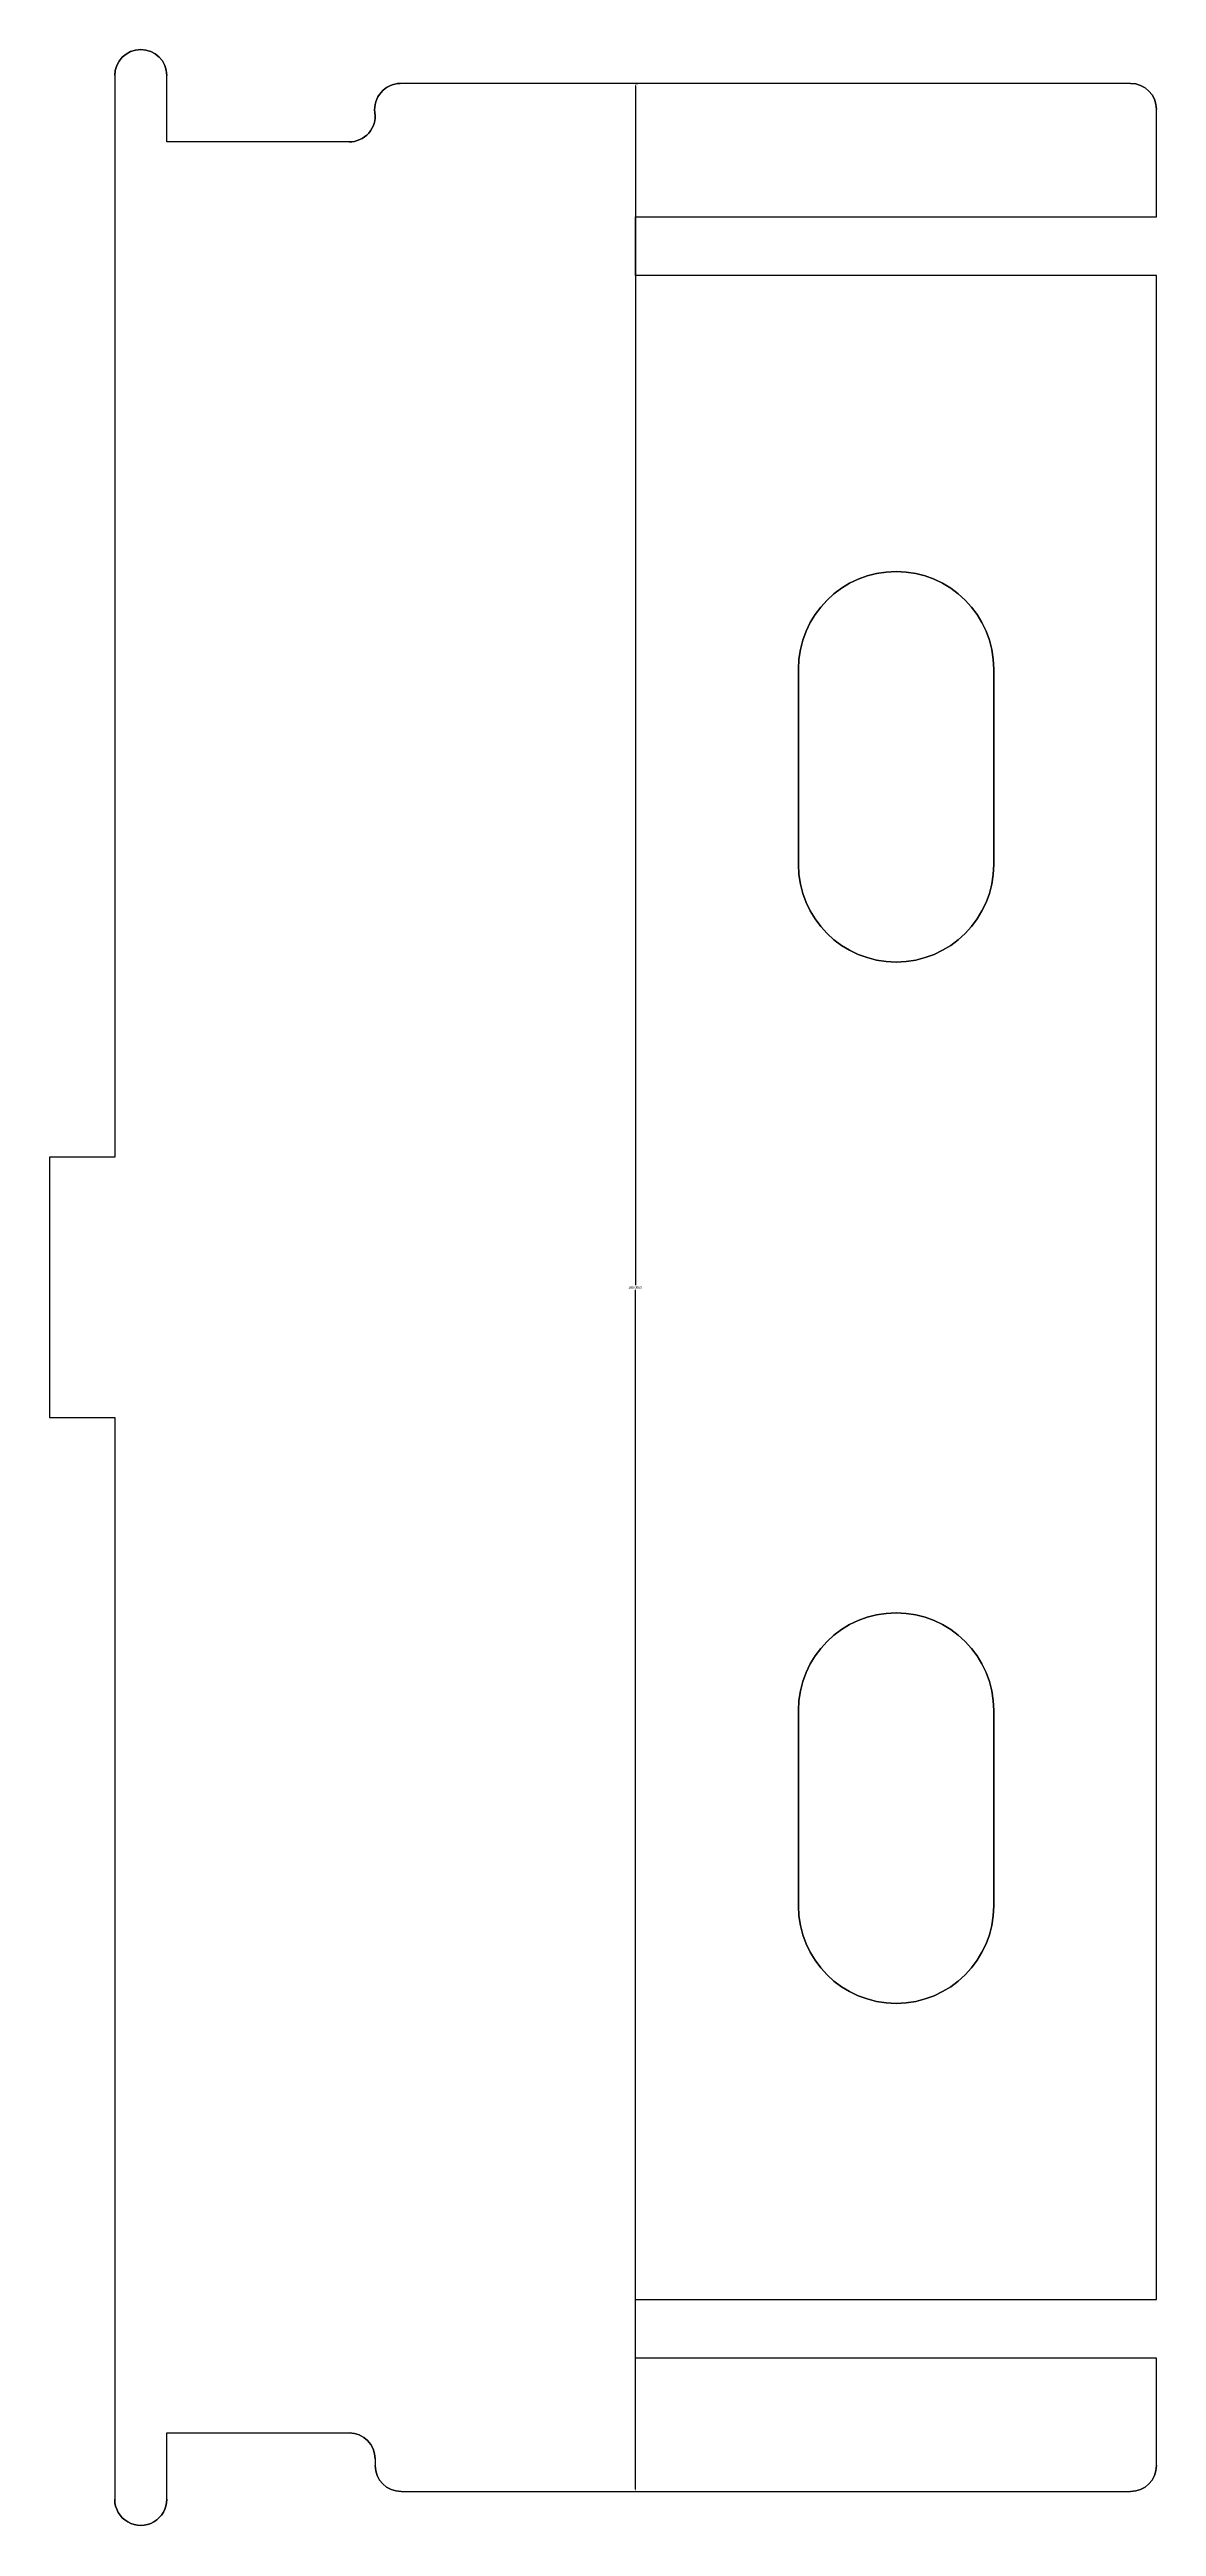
# Model space of a CAD drawing. Extents: x 131 to 216, y 113 to 303.
import ezdxf

# ---------------------------------------------------------------- set-up
doc = ezdxf.new("R2010")
doc.units = 0
doc.layers.get('0').update_dxf_attribs({"linetype": 'CONTINUOUS'})
doc.layers.get('DEFPOINTS').update_dxf_attribs({"linetype": 'CONTINUOUS'})
doc.layers.add('A-DETL-___4', color=4, linetype='CONTINUOUS')
doc.dimstyles.get("Standard").update_dxf_attribs({"dimtxt": 0.18, "dimasz": 0.18, "dimexe": 0.18, "dimexo": 0.0625, "dimgap": 0.09, "dimtad": 0, "dimtih": 1, "dimtoh": 1, "dimzin": 0, "dimcen": 0.09, "dimazin": 3, "dimtfac": 1, "dimtofl": 0, "dimtmove": 0, "dimatfit": 3})

# ---------------------------------------------------------------- blocks, each defined once
blk = doc.blocks.new('*U7')
at = {"layer": 'A-DETL-___4', "extrusion": (-1, 1.0799e-08, 0)}
for p, q in [((135.77, 301.38), (135.77, 218.29)), ((135.77, 301.38, 5), (135.77, 218.29, 5)), ((135.77, 301.38), (135.77, 301.38, 5)), ((135.77, 218.29), (135.77, 218.29, 5)), ((135.77, 198.29), (135.77, 115.19)), ((135.77, 198.29, 5), (135.77, 115.19, 5)), ((135.77, 198.29), (135.77, 198.29, 5)), ((135.77, 115.19), (135.77, 115.19, 5))]:
    blk.add_line(p, q, dxfattribs=at)
at = {"layer": 'A-DETL-___4'}
for p, q in [((135.77, 301.38), (135.77, 301.38, 5)), ((135.77, 301.38, 5), (135.77, 218.29, 5)), ((139.77, 301.39), (139.77, 301.39, 5)), ((139.77, 296.29, 5), (139.77, 301.39, 5)), ((157.7, 300.79), (157.7, 300.79, 5)), ((213.77, 300.79, 5), (157.7, 300.79, 5)), ((213.77, 300.79), (213.77, 300.79, 5)), ((215.77, 298.79), (215.77, 298.79, 5)), ((215.77, 290.54, 5), (215.77, 298.79, 5)), ((155.75, 298.54), (155.75, 298.54, 5)), ((155.75, 298.54), (155.75, 298.54, 5)), ((153.77, 296.29, 5), (139.77, 296.29, 5)), ((153.77, 296.29), (153.77, 296.29, 5)), ((175.77, 286.04, 5), (175.77, 290.54, 5)), ((175.77, 290.54, 5), (215.77, 290.54, 5)), ((215.77, 286.04, 5), (175.77, 286.04, 5)), ((215.77, 130.54, 5), (215.77, 286.04, 5)), ((188.27, 255.79), (188.27, 255.79, 5)), ((188.27, 240.79, 5), (188.27, 255.79, 5)), ((203.27, 255.79), (203.27, 255.79, 5)), ((203.27, 255.79, 5), (203.27, 240.79, 5)), ((188.27, 240.79), (188.27, 240.79, 5)), ((203.27, 240.79), (203.27, 240.79, 5)), ((135.77, 218.29, 5), (130.77, 218.29, 5)), ((130.77, 218.29, 5), (130.77, 198.29, 5)), ((130.77, 198.29, 5), (135.77, 198.29, 5)), ((135.77, 198.29, 5), (135.77, 115.19, 5)), ((188.27, 175.79), (188.27, 175.79, 5)), ((188.27, 160.79, 5), (188.27, 175.79, 5)), ((203.27, 175.79), (203.27, 175.79, 5)), ((203.27, 175.79, 5), (203.27, 160.79, 5)), ((188.27, 160.79), (188.27, 160.79, 5)), ((203.27, 160.79), (203.27, 160.79, 5)), ((175.77, 126.04, 5), (175.77, 130.54, 5)), ((175.77, 130.54, 5), (215.77, 130.54, 5)), ((215.77, 126.04, 5), (175.77, 126.04, 5)), ((215.77, 117.79, 5), (215.77, 126.04, 5)), ((139.77, 115.2, 5), (139.77, 120.29, 5)), ((139.77, 120.29, 5), (153.77, 120.29, 5)), ((153.77, 120.29), (153.77, 120.29, 5)), ((155.77, 118.29), (155.77, 118.29, 5)), ((155.77, 118.29, 5), (155.77, 117.79, 5)), ((155.77, 117.79), (155.77, 117.79, 5)), ((215.77, 117.79), (215.77, 117.79, 5)), ((135.77, 115.19), (135.77, 115.19, 5)), ((139.77, 115.2), (139.77, 115.2, 5)), ((157.77, 115.79), (157.77, 115.79, 5)), ((157.77, 115.79, 5), (213.77, 115.79, 5)), ((213.77, 115.79), (213.77, 115.79, 5))]:
    blk.add_line(p, q, dxfattribs=at)
at = {"layer": 'A-DETL-___4', "extrusion": (0, 0, -1)}
for p, q in [((135.77, 301.38), (135.77, 218.29)), ((139.77, 296.29), (139.77, 301.39)), ((213.77, 300.79), (157.7, 300.79)), ((215.77, 290.54), (215.77, 298.79)), ((153.77, 296.29), (139.77, 296.29)), ((175.77, 286.04), (175.77, 290.54)), ((175.77, 290.54), (215.77, 290.54)), ((215.77, 286.04), (175.77, 286.04)), ((215.77, 130.54), (215.77, 286.04)), ((188.27, 255.79), (188.27, 240.79)), ((203.27, 240.79), (203.27, 255.79)), ((130.77, 218.29), (130.77, 198.29)), ((135.77, 218.29), (130.77, 218.29)), ((130.77, 198.29), (135.77, 198.29)), ((135.77, 198.29), (135.77, 115.19)), ((188.27, 175.79), (188.27, 160.79)), ((203.27, 160.79), (203.27, 175.79)), ((175.77, 130.54), (215.77, 130.54)), ((175.77, 126.04), (175.77, 130.54)), ((215.77, 126.04), (175.77, 126.04)), ((215.77, 117.79), (215.77, 126.04)), ((139.77, 120.29), (153.77, 120.29)), ((139.77, 115.2), (139.77, 120.29)), ((155.77, 118.29), (155.77, 117.79)), ((157.77, 115.79), (213.77, 115.79))]:
    blk.add_line(p, q, dxfattribs=at)
at = {"layer": 'A-DETL-___4', "extrusion": (1, -3.567e-13, 0)}
for p, q in [((139.77, 296.29), (139.77, 301.39)), ((139.77, 301.39), (139.77, 301.39, 5)), ((139.77, 296.29, 5), (139.77, 301.39, 5)), ((139.77, 296.29), (139.77, 296.29, 5))]:
    blk.add_line(p, q, dxfattribs=at)
at = {"layer": 'A-DETL-___4', "extrusion": (-1.62e-14, 1, 0)}
for p, q in [((213.77, 300.79), (157.7, 300.79)), ((157.7, 300.79), (157.7, 300.79, 5)), ((213.77, 300.79, 5), (157.7, 300.79, 5)), ((213.77, 300.79), (213.77, 300.79, 5))]:
    blk.add_line(p, q, dxfattribs=at)
at = {"layer": 'A-DETL-___4', "extrusion": (1, -1.4332e-12, 0)}
for p, q in [((215.77, 290.54), (215.77, 298.79)), ((215.77, 298.79), (215.77, 298.79, 5)), ((215.77, 290.54, 5), (215.77, 298.79, 5)), ((215.77, 290.54), (215.77, 290.54, 5))]:
    blk.add_line(p, q, dxfattribs=at)
at = {"layer": 'A-DETL-___4', "extrusion": (1e-16, 1, 0)}
for p, q in [((153.77, 296.29), (139.77, 296.29)), ((139.77, 296.29), (139.77, 296.29, 5)), ((153.77, 296.29, 5), (139.77, 296.29, 5)), ((153.77, 296.29), (153.77, 296.29, 5)), ((215.77, 286.04), (175.77, 286.04)), ((175.77, 286.04), (175.77, 286.04, 5)), ((215.77, 286.04, 5), (175.77, 286.04, 5)), ((215.77, 286.04), (215.77, 286.04, 5)), ((135.77, 218.29), (130.77, 218.29)), ((130.77, 218.29), (130.77, 218.29, 5)), ((135.77, 218.29, 5), (130.77, 218.29, 5)), ((135.77, 218.29), (135.77, 218.29, 5)), ((215.77, 126.04), (175.77, 126.04)), ((175.77, 126.04), (175.77, 126.04, 5)), ((215.77, 126.04, 5), (175.77, 126.04, 5)), ((215.77, 126.04), (215.77, 126.04, 5))]:
    blk.add_line(p, q, dxfattribs=at)
at = {"layer": 'A-DETL-___4', "extrusion": (-1e-16, -1, 0)}
for p, q in [((175.77, 290.54), (215.77, 290.54)), ((175.77, 290.54, 5), (215.77, 290.54, 5)), ((175.77, 290.54), (175.77, 290.54, 5)), ((215.77, 290.54), (215.77, 290.54, 5)), ((130.77, 198.29), (135.77, 198.29)), ((130.77, 198.29, 5), (135.77, 198.29, 5)), ((130.77, 198.29), (130.77, 198.29, 5)), ((135.77, 198.29), (135.77, 198.29, 5)), ((175.77, 130.54), (215.77, 130.54)), ((175.77, 130.54, 5), (215.77, 130.54, 5)), ((175.77, 130.54), (175.77, 130.54, 5)), ((215.77, 130.54), (215.77, 130.54, 5)), ((139.77, 120.29), (153.77, 120.29)), ((139.77, 120.29, 5), (153.77, 120.29, 5)), ((139.77, 120.29), (139.77, 120.29, 5)), ((153.77, 120.29), (153.77, 120.29, 5))]:
    blk.add_line(p, q, dxfattribs=at)
at = {"layer": 'A-DETL-___4', "extrusion": (1, -1e-16, 0)}
for p, q in [((175.77, 286.04), (175.77, 290.54)), ((175.77, 290.54), (175.77, 290.54, 5)), ((175.77, 286.04, 5), (175.77, 290.54, 5)), ((175.77, 286.04), (175.77, 286.04, 5)), ((215.77, 130.54), (215.77, 286.04)), ((215.77, 286.04), (215.77, 286.04, 5)), ((215.77, 130.54, 5), (215.77, 286.04, 5)), ((188.27, 255.79), (188.27, 240.79)), ((188.27, 255.79), (188.27, 255.79, 5)), ((188.27, 240.79, 5), (188.27, 255.79, 5)), ((188.27, 240.79), (188.27, 240.79, 5)), ((188.27, 175.79), (188.27, 160.79)), ((188.27, 175.79), (188.27, 175.79, 5)), ((188.27, 160.79, 5), (188.27, 175.79, 5)), ((188.27, 160.79), (188.27, 160.79, 5)), ((175.77, 126.04), (175.77, 130.54)), ((175.77, 130.54), (175.77, 130.54, 5)), ((175.77, 126.04, 5), (175.77, 130.54, 5)), ((215.77, 130.54), (215.77, 130.54, 5)), ((175.77, 126.04), (175.77, 126.04, 5)), ((215.77, 117.79), (215.77, 126.04)), ((215.77, 126.04), (215.77, 126.04, 5)), ((215.77, 117.79, 5), (215.77, 126.04, 5)), ((139.77, 115.2), (139.77, 120.29)), ((139.77, 120.29), (139.77, 120.29, 5)), ((139.77, 115.2, 5), (139.77, 120.29, 5)), ((215.77, 117.79), (215.77, 117.79, 5)), ((139.77, 115.2), (139.77, 115.2, 5))]:
    blk.add_line(p, q, dxfattribs=at)
at = {"layer": 'A-DETL-___4', "extrusion": (-1, 1e-16, 0)}
for p, q in [((203.27, 240.79), (203.27, 255.79)), ((203.27, 255.79, 5), (203.27, 240.79, 5)), ((203.27, 255.79), (203.27, 255.79, 5)), ((203.27, 240.79), (203.27, 240.79, 5)), ((130.77, 218.29), (130.77, 198.29)), ((130.77, 218.29, 5), (130.77, 198.29, 5)), ((130.77, 218.29), (130.77, 218.29, 5)), ((130.77, 198.29), (130.77, 198.29, 5)), ((203.27, 160.79), (203.27, 175.79)), ((203.27, 175.79, 5), (203.27, 160.79, 5)), ((203.27, 175.79), (203.27, 175.79, 5)), ((203.27, 160.79), (203.27, 160.79, 5)), ((155.77, 118.29), (155.77, 117.79)), ((155.77, 118.29, 5), (155.77, 117.79, 5)), ((155.77, 118.29), (155.77, 118.29, 5)), ((155.77, 117.79), (155.77, 117.79, 5))]:
    blk.add_line(p, q, dxfattribs=at)
at = {"layer": 'A-DETL-___4', "extrusion": (-1.63e-14, -1, 0)}
for p, q in [((157.77, 115.79), (213.77, 115.79)), ((157.77, 115.79, 5), (213.77, 115.79, 5)), ((157.77, 115.79), (157.77, 115.79, 5)), ((213.77, 115.79), (213.77, 115.79, 5))]:
    blk.add_line(p, q, dxfattribs=at)
at = {"layer": 'A-DETL-___4', "extrusion": (0, 0, -1)}
for centre, radius, start, end in [((-137.77, 301.39), 2, 359.8892, 179.889), ((-157.73, 298.79), 2, 352.8753, 89.1003), ((-213.77, 298.79), 2, 90, 180), ((-153.77, 298.29), 2, 172.7567, 270), ((-153.77, 298.29, -5), 2, 172.7567, 270), ((-153.77, 298.29), 2, 172.7567, 270), ((-195.77, 255.79, -5), 7.5, 0, 180), ((-195.77, 255.79), 7.5, 0, 180), ((-195.77, 240.79, -5), 7.5, 180, 0), ((-195.77, 240.79), 7.5, 180, 0), ((-195.77, 175.79, -5), 7.5, 0, 180), ((-195.77, 175.79), 7.5, 0, 180), ((-195.77, 160.79, -5), 7.5, 180, 0), ((-195.77, 160.79), 7.5, 180, 0), ((-153.77, 118.29), 2, 90, 180), ((-153.77, 118.29, -5), 2, 90, 180), ((-153.77, 118.29), 2, 90, 180), ((-157.77, 117.79), 2, 270, 0), ((-213.77, 117.79), 2, 180, 270), ((-137.77, 115.19), 2, 179.889, 0)]:
    blk.add_arc(centre, radius, start, end, dxfattribs=at)
at = {"layer": 'A-DETL-___4'}
for centre, radius, start, end in [((137.77, 301.39), 2, 0.111, 180.1108), ((137.77, 301.39, 5), 2, 0.111, 180.1108), ((137.77, 301.39, 5), 2, 0.111, 180.1108), ((157.73, 298.79), 2, 90.8997, 187.1247), ((157.73, 298.79, 5), 2, 90.8997, 187.1247), ((157.73, 298.79, 5), 2, 90.8997, 187.1247), ((213.77, 298.79), 2, 0, 90), ((213.77, 298.79, 5), 2, 0, 90), ((213.77, 298.79, 5), 2, 0, 90), ((153.77, 298.29, 5), 2, 270, 7.2433), ((195.77, 255.79), 7.5, 0, 180), ((195.77, 255.79, 5), 7.5, 0, 180), ((195.77, 240.79), 7.5, 180, 0), ((195.77, 240.79, 5), 7.5, 180, 0), ((195.77, 175.79), 7.5, 0, 180), ((195.77, 175.79, 5), 7.5, 0, 180), ((195.77, 160.79), 7.5, 180, 0), ((195.77, 160.79, 5), 7.5, 180, 0), ((153.77, 118.29, 5), 2, 360, 90), ((157.77, 117.79), 2, 180, 270), ((157.77, 117.79, 5), 2, 180, 270), ((157.77, 117.79, 5), 2, 180, 270), ((213.77, 117.79), 2, 270, 0), ((213.77, 117.79, 5), 2, 270, 0), ((213.77, 117.79, 5), 2, 270, 0), ((137.77, 115.19), 2, 180, 0.111), ((137.77, 115.19, 5), 2, 180, 0.111), ((137.77, 115.19, 5), 2, 180, 0.111)]:
    blk.add_arc(centre, radius, start, end, dxfattribs=at)
blk = doc.blocks.new('*U8')
at = {"color": 0}
blk.add_text('185.0000', height=0.18, rotation=360, dxfattribs=at).set_placement((175.21, 208.2))
blk = doc.blocks.new('*D3')
at = {"color": 0}
for p, q in [((175.82, 300.79), (175.93, 300.79)), ((175.75, 300.61), (175.75, 208.47)), ((175.75, 115.97), (175.75, 208.11)), ((175.82, 115.79), (175.93, 115.79))]:
    blk.add_line(p, q, dxfattribs=at)
for points in [[(175.72, 300.61), (175.78, 300.61), (175.75, 300.79)], [(175.72, 115.97), (175.78, 115.97), (175.75, 115.79)]]:
    blk.add_solid(points, dxfattribs=at)
at = {"layer": 'DEFPOINTS', "color": 0}
for p in [(175.75, 300.79, -5), (175.75, 115.79, -5), (175.75, 115.79)]:
    blk.add_point(p, dxfattribs=at)
blk.add_blockref('*U8', (0, 0))

msp = doc.modelspace()

# ---------------------------------------------------------------- block references
msp.add_blockref('*U7', (0, 0))

# ---------------------------------------------------------------- dimensions: what is measured, and where the dimension line sits
dim = msp.add_linear_dim(base=(175.754, 115.791, 5), p1=(175.754, 300.791), p2=(175.754, 115.791), angle=270, dimstyle='Standard')
dim.commit()
dim.dimension.update_dxf_attribs({"geometry": '*D3', "text_midpoint": (175.754, 208.291, 5)})

doc.saveas('drawing.dxf')
